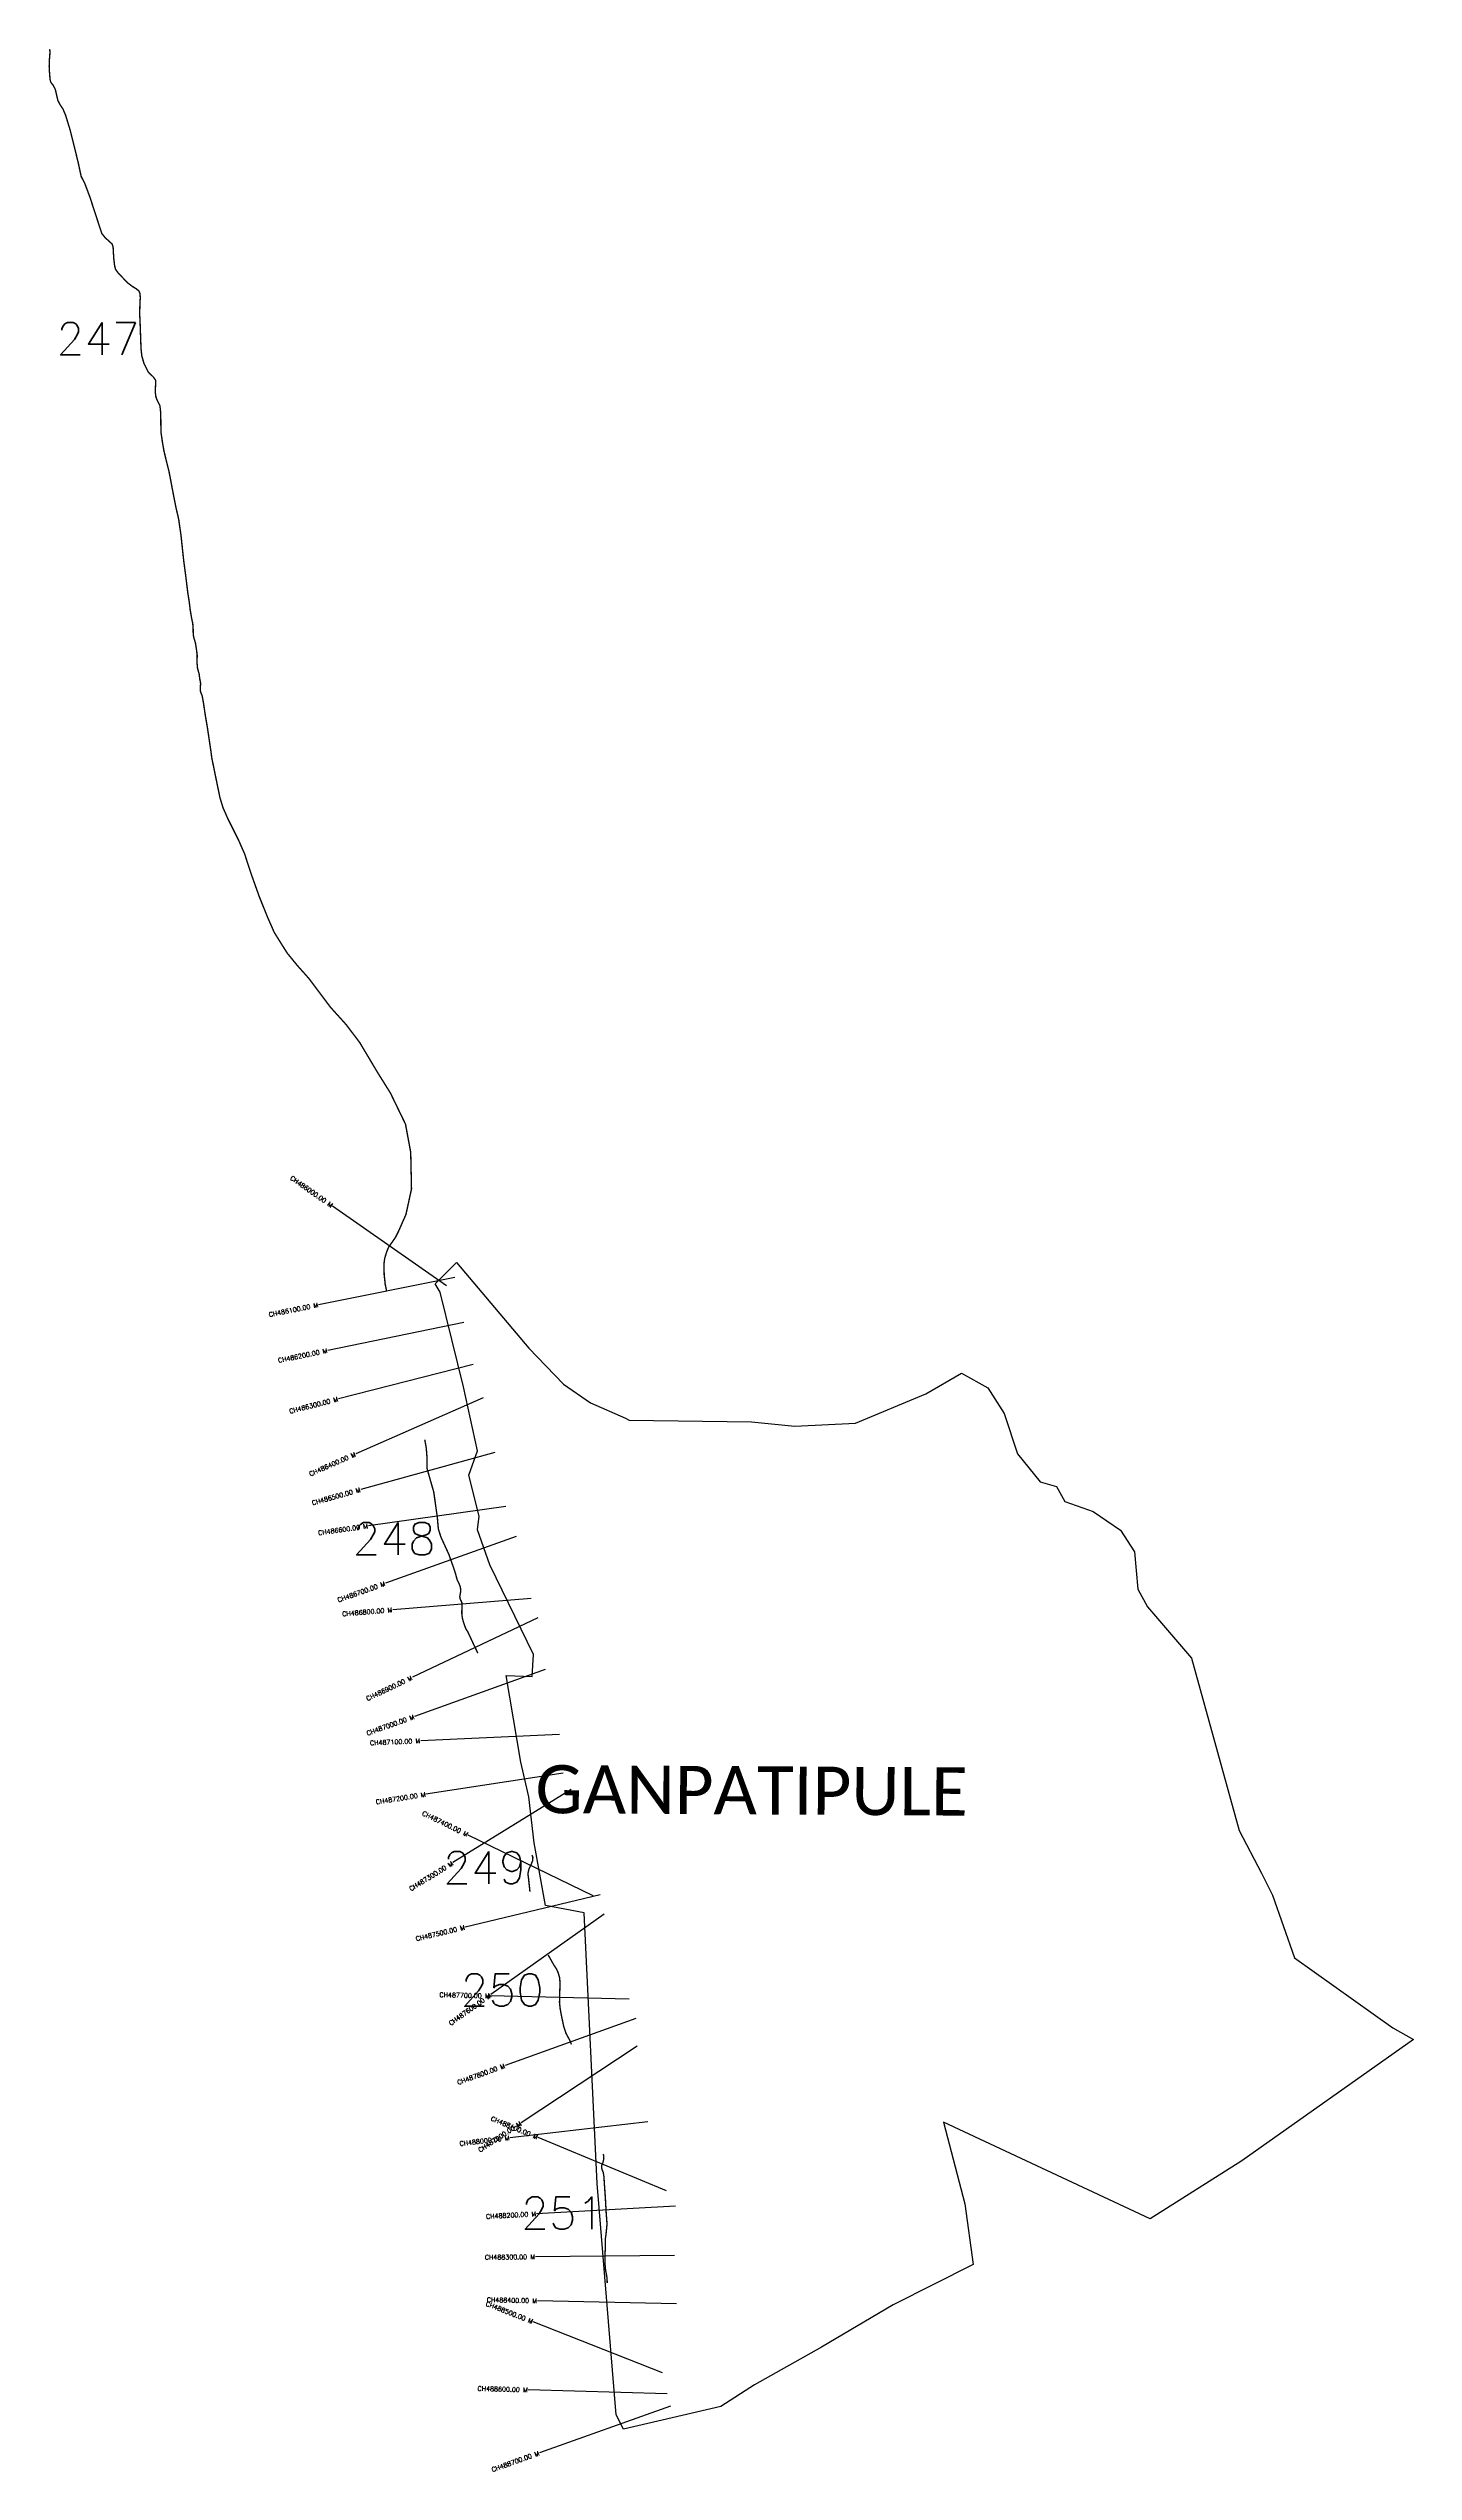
# Model space of a CAD drawing. Header units: metres. Extents: x 314583 to 317530, y 1894900 to 1900132.
import ezdxf
from ezdxf.enums import TextEntityAlignment as Align

# ---------------------------------------------------------------- set-up
doc = ezdxf.new("R2010")
doc.units = ezdxf.units.M
for name, color, linetype in [('CS', 134, 'Continuous'), ('CSMark', 6, 'Continuous'), ('NATURALLY PROTECTED', 3, 'Continuous'), ('village', 3, 'Continuous'), ('VILLAGE NAME', 250, 'Continuous')]:
    doc.layers.add(name, color=color, linetype=linetype)
doc.styles.get("Standard").update_dxf_attribs({"font": 'simplex.shx'})

msp = doc.modelspace()

# ---------------------------------------------------------------- linework, layer by layer
at = {"color": 6, "flags": 128}
msp.add_lwpolyline([(316554, 1897272), (316611.2, 1897240)], dxfattribs=at)
at = {"layer": 'CS'}
for p, q in [((315442, 1897460.4), (315196.1, 1897632.3)), ((315460.1, 1897478.5), (315165.9, 1897419.4)), ((315479.8, 1897380.9), (315185.9, 1897320.9)), ((315499.7, 1897290.3), (315209, 1897216.2)), ((315521.2, 1897218.4), (315246.6, 1897097.5)), ((315546.3, 1897100.7), (315257.2, 1897020.5)), ((315570.7, 1896984), (315273.6, 1896941.9)), ((315592.9, 1896918.8), (315310.4, 1896818)), ((315625, 1896785.5), (315326.1, 1896760.8)), ((315639.7, 1896743.5), (315368.6, 1896615)), ((315655.6, 1896631.6), (315373.1, 1896530.5)), ((315686.2, 1896491.6), (315386.5, 1896478.1)), ((315694.4, 1896408.3), (315397.9, 1896362.4)), ((315711.2, 1896372.7), (315456.1, 1896214.8)), ((315758.6, 1896142.8), (315489, 1896274.3)), ((315774.2, 1896145), (315482.4, 1896075.4)), ((315782.7, 1896103.6), (315538.1, 1895929.9)), ((315836.4, 1895920), (315536.5, 1895926.9)), ((315851.1, 1895878.4), (315568.9, 1895776.6)), ((315853.9, 1895818.3), (315603.5, 1895653.1)), ((315877.1, 1895655.4), (315579.1, 1895620.5)), ((315917, 1895506), (315639.9, 1895621)), ((315936.4, 1895472.8), (315636.9, 1895456.5)), ((315934.4, 1895366.4), (315634.4, 1895363.5)), ((315938.7, 1895262.1), (315638.7, 1895268.5)), ((315908.5, 1895113), (315629.4, 1895223.1)), ((315918.6, 1895067.8), (315618.7, 1895076.1)), ((315925.6, 1895041), (315643, 1894940.1))]:
    msp.add_line(p, q, dxfattribs=at)
at = {"layer": 'NATURALLY PROTECTED', "const_width": 3, "flags": 128}
for points in [[(314585.6, 1900130.9), (314586.3, 1900123.7), (314585.2, 1900110.7), (314584.5, 1900094.2), (314585, 1900083.6), (314586.4, 1900065.2), (314588.3, 1900058.9), (314593.1, 1900053), (314597.8, 1900043.8), (314600.1, 1900033.8), (314603.4, 1900019.7), (314608.6, 1900010.1), (314614.5, 1900001.2), (314620, 1899988.1), (314629.8, 1899956.1), (314639.5, 1899917.5), (314647.8, 1899883), (314653.5, 1899856.4), (314661.3, 1899841.1), (314672.5, 1899811.3), (314685.3, 1899772.1), (314698, 1899733.1), (314705.6, 1899723.6), (314720.1, 1899710.4), (314722.5, 1899704.2), (314723.8, 1899680.2), (314725.8, 1899662.8), (314727.8, 1899655.6), (314733.4, 1899647.5), (314754.4, 1899625.9), (314763.8, 1899618.7), (314769, 1899615.6), (314772.7, 1899613.3), (314778.3, 1899608.5), (314780.5, 1899603.6), (314781.2, 1899593.7), (314780.5, 1899584.7), (314779.9, 1899558.2), (314780.6, 1899544.9), (314781.8, 1899511.6), (314782.8, 1899484), (314784.6, 1899468), (314789.2, 1899452), (314798.5, 1899433.7), (314809.4, 1899422.9), (314814.6, 1899415.4), (314814.3, 1899406.6), (314814.3, 1899406.6), (314813.7, 1899396.5), (314813.8, 1899388.5), (314815, 1899379.5), (314817.9, 1899372.3), (314823.6, 1899361.2), (314825.4, 1899344.4), (314825.6, 1899318.6), (314826.2, 1899301.5), (314829.2, 1899281), (314832.4, 1899262.6), (314843.7, 1899216.5), (314851.5, 1899175.3), (314858.3, 1899140.5), (314864, 1899116.2), (314869, 1899081.7), (314874.9, 1899026.5), (314878.5, 1898999.5), (314880.7, 1898982), (314883.9, 1898955.9), (314887, 1898936.6), (314889, 1898919.6), (314891.3, 1898906.3), (314892.7, 1898898.6), (314894.5, 1898890.5), (314895.3, 1898878.7), (314895.5, 1898866), (314897.4, 1898858.2), (314900.3, 1898848.4), (314902.4, 1898835.1), (314904, 1898822.5), (314903.8, 1898804.3), (314904.7, 1898794.4), (314906.9, 1898786.4), (314908.1, 1898782.4), (314909.7, 1898770.3), (314911.2, 1898763.4), (314911.3, 1898759.5), (314910.9, 1898753.1), (314910.6, 1898747.1), (314911.6, 1898742.2), (314914.7, 1898735), (314917.6, 1898719.1), (314921.6, 1898692.3), (314925.9, 1898666.9), (314931, 1898632.9), (314934, 1898612.5), (314935.5, 1898600.7), (314946.2, 1898548.4), (314953.2, 1898514.5), (314959.7, 1898493.2), (314970, 1898469.6), (314993, 1898423.6), (315006.3, 1898393.5), (315013.7, 1898370.8), (315021.3, 1898347.8), (315037.7, 1898301.8), (315055.5, 1898257.5), (315070.3, 1898223.7), (315098.2, 1898179.1), (315120.4, 1898151.9), (315144.9, 1898124.5), (315191.6, 1898062.2), (315225.7, 1898024.4), (315255.2, 1897985.3), (315293.9, 1897920.4), (315321.2, 1897876.7), (315353.7, 1897809.7), (315365, 1897748.8), (315366.7, 1897669.6), (315354.7, 1897614.5), (315338.8, 1897578.4), (315331.8, 1897564.5), (315317.1, 1897543.5), (315313, 1897533.5), (315308.8, 1897519.6), (315307.3, 1897507.9), (315307.7, 1897484.7), (315309.9, 1897464.1), (315313.2, 1897448)], [(315395.1, 1897128.2), (315395.6, 1897126.9), (315398.6, 1897110), (315400.2, 1897089.1), (315400.2, 1897066.3), (315404.2, 1897051.8), (315414.7, 1897015.3), (315422.4, 1896960.8), (315424.6, 1896935.5), (315430.2, 1896917.9), (315447.4, 1896880.3), (315455.6, 1896857.2), (315460.9, 1896841.7), (315465.3, 1896825.6), (315470, 1896815.8), (315472.2, 1896810), (315473, 1896801.6), (315471.9, 1896794.3), (315470.8, 1896789.1), (315472.1, 1896783.1), (315473.5, 1896780.7), (315475.3, 1896776.6), (315475.7, 1896771.8), (315475.5, 1896764.3), (315475.3, 1896753), (315476.5, 1896742.8), (315478.1, 1896736.9), (315482.1, 1896724.6), (315484.8, 1896718.5), (315487.8, 1896714.1), (315500.2, 1896687.5), (315510, 1896666.9)], [(315626.7, 1896231.2), (315627.1, 1896230.7), (315628.7, 1896226.2), (315628.2, 1896218.8), (315624.7, 1896210.4), (315620.4, 1896201.5), (315619, 1896195.5), (315618.4, 1896192.5), (315618.3, 1896189), (315618.9, 1896184), (315619.9, 1896175.4), (315621.2, 1896164), (315622.4, 1896152.1)], [(315661.5, 1896015.2), (315663.6, 1896012.2), (315673.5, 1895994.6), (315679.6, 1895985.4), (315683.4, 1895976.9), (315686.6, 1895965.8), (315687.3, 1895953.8), (315686.7, 1895932.6), (315686.2, 1895913), (315687.4, 1895900.8), (315690, 1895886.3), (315695.4, 1895860.5), (315699.9, 1895846.9), (315709.2, 1895829.5), (315711.9, 1895822.1)], [(315780, 1895585.3), (315781.2, 1895583.3), (315781.9, 1895575), (315779.6, 1895566.2), (315777.4, 1895560.9), (315777, 1895556.7), (315778.3, 1895551.4), (315780.8, 1895545.5), (315782.2, 1895535.8), (315783.2, 1895519.3), (315784.5, 1895500.8), (315785.3, 1895489.5), (315786.8, 1895461.4), (315788.8, 1895434.3), (315786.6, 1895412.5), (315785.2, 1895402.2), (315785.2, 1895387.1), (315784.4, 1895365.4), (315784.5, 1895353.1), (315784.7, 1895345.8), (315785.2, 1895340.6), (315785.6, 1895335.1), (315789, 1895317.3), (315789.1, 1895307.2)]]:
    msp.add_lwpolyline(points, dxfattribs=at)
at = {"layer": 'village', "color": 6}
for points in [[(317529.9, 1895833.1, 0), (317158.9, 1895571.1, 0), (316961, 1895445.7, 0), (316515.5, 1895654.6, 0), (316561.5, 1895478, 0), (316579.1, 1895347.1, 0), (316406.3, 1895260.1, 0), (316252, 1895168.4, 0), (316107.2, 1895087.5, 0), (316034.7, 1895040.7, 0), (315824.5, 1894991.4, 0), (315808.3, 1895022.6, 0), (315767.2, 1895522, 0), (315739.6, 1896106.2, 0), (315656, 1896122.4, 0), (315631.6, 1896257.8, 0), (315620, 1896356.7, 0), (315602.6, 1896431.9, 0), (315571.1, 1896618.8, 0), (315627.2, 1896616.9, 0), (315629.8, 1896663.9, 0), (315535.7, 1896857.6, 0), (315509.1, 1896933.3, 0), (315512.8, 1896962.9, 0), (315490.3, 1897051.8, 0), (315509.4, 1897104.2, 0), (315479.3, 1897242.5, 0), (315428.4, 1897447, 0), (315417.6, 1897464.7, 0), (315464, 1897510.6, 0), (315619.7, 1897325.7, 0), (315694.7, 1897248.3, 0), (315753.3, 1897207.9, 0), (315828.4, 1897174.3, 0), (315836.6, 1897170.6, 0), (316100.6, 1897166.4, 0), (316194.3, 1897157.6, 0), (316325, 1897163.6, 0), (316476.8, 1897227.4, 0), (316554, 1897272, 0)], [(316611.2, 1897240, 0), (316645.9, 1897184.7, 0), (316674.6, 1897097.7, 0), (316723.7, 1897036.9, 0), (316758.9, 1897027.3, 0), (316777.2, 1896995, 0), (316838.6, 1896973.1, 0), (316897.5, 1896933.1, 0), (316927.6, 1896885.7, 0), (316934.6, 1896805.6, 0), (316955.7, 1896767.1, 0), (317050.5, 1896656, 0), (317153.4, 1896283.9, 0), (317201.8, 1896191.9, 0), (317225.8, 1896144.8, 0), (317272.6, 1896009.4, 0), (317485.3, 1895858.4, 0), (317529.9, 1895833.1, 0)]]:
    msp.add_polyline3d(points, dxfattribs=at)

# ---------------------------------------------------------------- texts
at = {"char_height": 70, "attachment_point": 1}
for s, insert in [('247', (314600.1, 1899540.8)), ('248', (315239.2, 1896949.2)), ('249', (315434.8, 1896239)), ('250', (315472.5, 1895974.8)), ('251', (315603.2, 1895493))]:
    msp.add_mtext_dynamic_manual_height_columns(s, width=95.172, gutter_width=1, heights=[0], dxfattribs=dict(at, insert=insert))
at = {"layer": 'CSMark'}
for s, rotation, p in [('CH486000.00 M', 325.059, (315195.3, 1897632.8)), ('CH486100.00 M', 11.3646, (315165, 1897419.2)), ('CH486200.00 M', 11.5293, (315184.9, 1897320.7)), ('CH486300.00 M', 14.3053, (315208, 1897216)), ('CH486400.00 M', 23.7555, (315245.7, 1897097.1)), ('CH486500.00 M', 15.515, (315256.3, 1897020.2)), ('CH486600.00 M', 8.0678, (315272.6, 1896941.8)), ('CH486700.00 M', 19.6373, (315309.4, 1896817.7)), ('CH486800.00 M', 4.7241, (315325.1, 1896760.7)), ('CH486900.00 M', 25.3753, (315367.7, 1896614.6)), ('CH487000.00 M', 19.6978, (315372.2, 1896530.2)), ('CH487100.00 M', 2.5861, (315385.5, 1896478)), ('CH487200.00 M', 8.8082, (315396.9, 1896362.2)), ('CH487400.00 M', 333.991, (315488.1, 1896274.8)), ('CH487300.00 M', 31.7586, (315455.3, 1896214.2)), ('CH487500.00 M', 13.4195, (315481.5, 1896075.2)), ('CH487700.00 M', 358.6756, (315535.5, 1895926.9)), ('CH487600.00 M', 35.3856, (315537.3, 1895929.3)), ('CH487800.00 M', 19.8199, (315567.9, 1895776.3)), ('CH487900.00 M', 33.4162, (315602.6, 1895652.5)), ('CH488100.00 M', 337.454, (315639, 1895621.4)), ('CH488000.00 M', 6.6767, (315578.1, 1895620.4)), ('CH488200.00 M', 3.1248, (315635.9, 1895456.4)), ('CH488300.00 M', 0.5468, (315633.4, 1895363.5)), ('CH488500.00 M', 338.472, (315628.5, 1895223.4)), ('CH488400.00 M', 358.7764, (315637.7, 1895268.5)), ('CH488600.00 M', 358.3982, (315617.7, 1895076.2)), ('CH488700.00 M', 19.6514, (315642.1, 1894939.8))]:
    msp.add_text(s, height=10, rotation=rotation, dxfattribs=at).set_placement(p, align=Align.MIDDLE_RIGHT)
at = {"layer": 'VILLAGE NAME', "insert": (315634.5, 1896425.6), "char_height": 104.042, "attachment_point": 1, "rotation": 359.6762}
msp.add_mtext_dynamic_manual_height_columns('{\\fCalibri|b0|i0|c0|p34;GANPATIPULE}', width=1567.856, gutter_width=520.2, heights=[0], dxfattribs=at)

doc.saveas('drawing.dxf')
